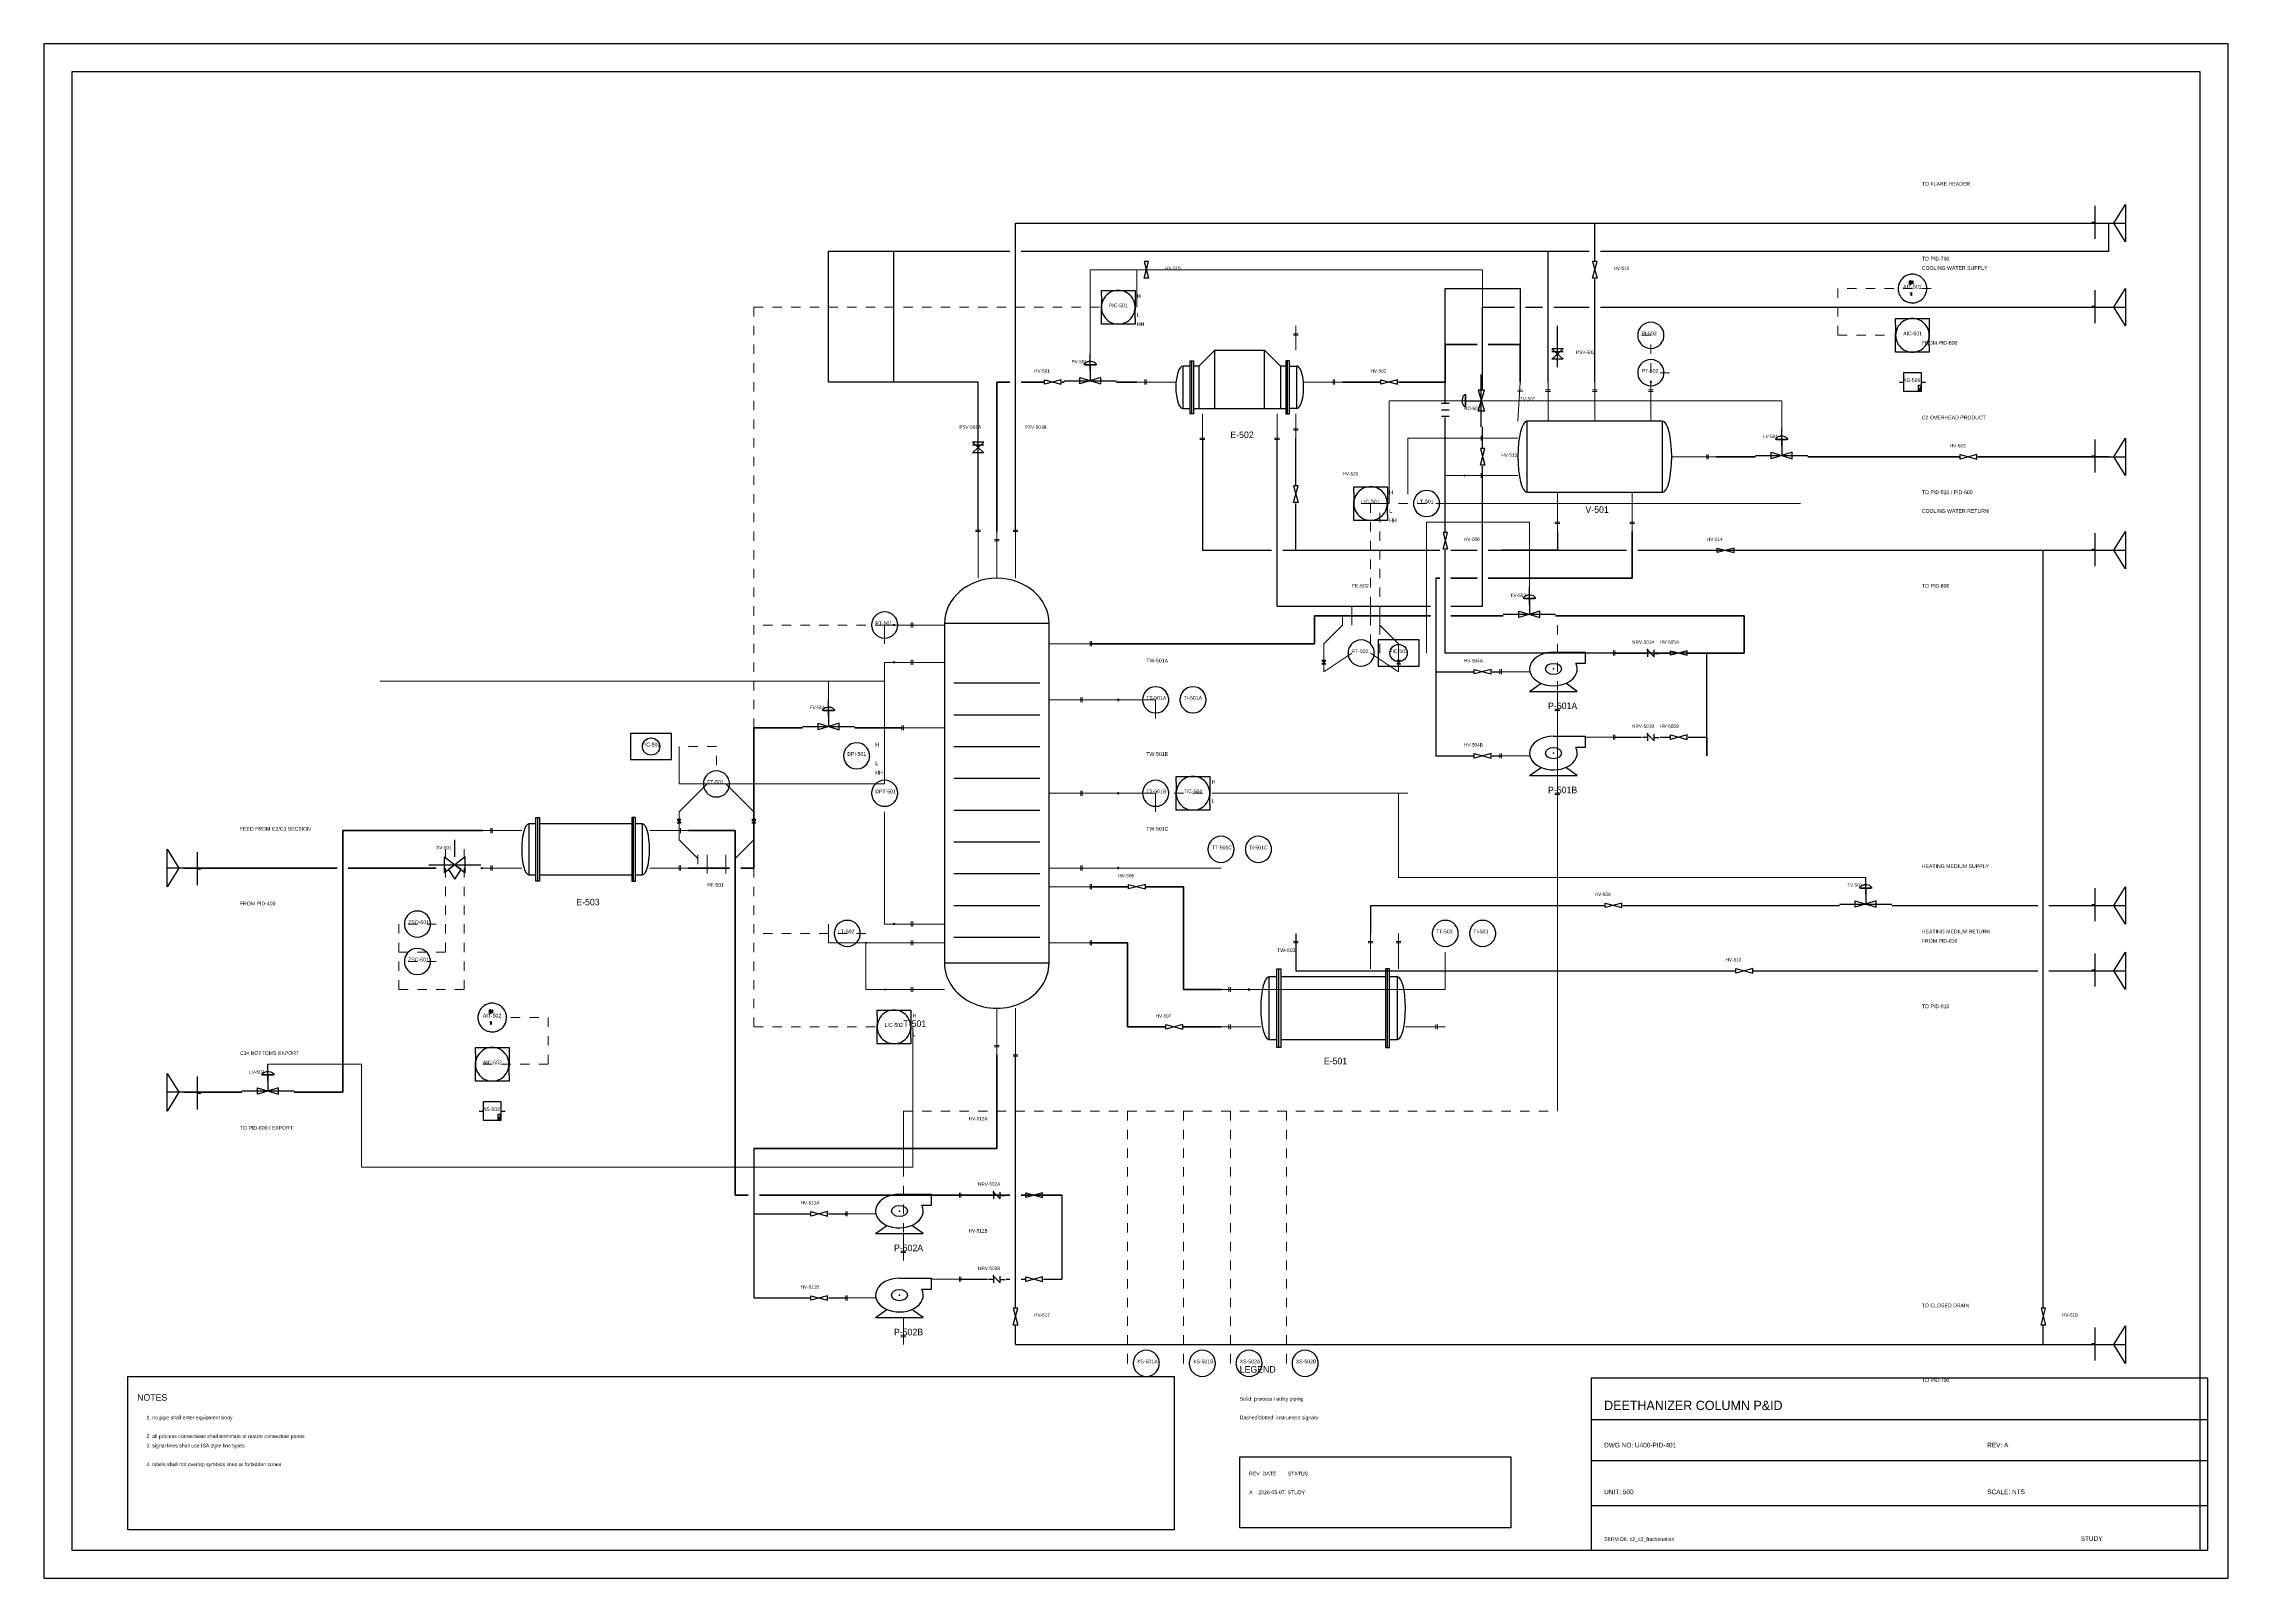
# Model space of a CAD drawing. Header units: metres. Extents: x 10 to 1179, y 10 to 831.
import ezdxf

# ---------------------------------------------------------------- set-up
doc = ezdxf.new("R2010")
doc.units = ezdxf.units.M
for name, color, linetype in [('BORDER', 7, 'Continuous'), ('DRAIN', 8, 'Continuous'), ('EQUIPMENT', 7, 'Continuous'), ('FLARE', 7, 'Continuous'), ('IMPULSE_LINE', 8, 'Continuous'), ('INSTRUMENT', 7, 'Continuous'), ('NOZZLES', 7, 'Continuous'), ('PROCESS', 7, 'Continuous'), ('SIGNAL_ELECTRIC', 8, 'Continuous'), ('SIGNAL_PNEUMATIC', 8, 'Continuous'), ('SYMBOLS', 7, 'Continuous'), ('TABLE', 8, 'Continuous'), ('TEXT', 7, 'Continuous'), ('UTILITY', 8, 'Continuous'), ('VALVES', 7, 'Continuous')]:
    doc.layers.add(name, color=color, linetype=linetype)

# ---------------------------------------------------------------- blocks, each defined once
blk = doc.blocks.new('YAML_PID_OFFPAGE_CONNECTOR')
at = {"layer": 'DEFAULT_1_2_778'}
for p, q in [((2.649, 0.672), (2.649, -0.731)), ((2.683, -0.03), (3.324, -0.03))]:
    blk.add_line(p, q, dxfattribs=at)
at = {"layer": 'DEFAULT_255_2_778'}
for p, q in [((-3.324, 0), (-3.324, 0.794)), ((-3.324, 0.794), (-0.996, 0)), ((2.497, 0), (-3.324, 0)), ((-0.996, 0), (-3.324, -0.794)), ((-3.324, -0.794), (-3.324, 0))]:
    blk.add_line(p, q, dxfattribs=at)
blk = doc.blocks.new('YAML_PID_DEETHANIZER_COLUMN')
at = {"layer": 'EQUIPMENT'}
blk.add_lwpolyline([(-0.5, -1.875), (0.5, -1.875), (0.5, 1.875), (-0.5, 1.875)], close=True, dxfattribs=at)
for centre, major_axis, start_param, end_param in [((0, 1.875), (-0.5, 0), 3.141593, 6.283185), ((0, -1.875), (0, -0.5), 4.712389, 7.853982)]:
    blk.add_ellipse(centre, major_axis=major_axis, ratio=1, start_param=start_param, end_param=end_param, dxfattribs=at)
blk = doc.blocks.new('YAML_PID_REBOILER')
for p, q in [((-1.6875, -0.625), (-1.6875, 0.625)), ((1.6875, -0.625), (1.6875, 0.625))]:
    blk.add_line(p, q)
at = {"linetype": 'CONTINUOUS'}
for points in [[(-1.75, 0.5), (-2, 0.5), (-2, -0.5)], [(1.625, 0.5), (-1.625, 0.5)], [(1.75, -0.5), (2, -0.5), (2, 0.5), (1.75, 0.5)], [(-2, -0.5), (-1.75, -0.5)], [(-1.625, -0.5), (1.625, -0.5)]]:
    blk.add_lwpolyline(points, dxfattribs=at)
for points in [[(-1.75, 0.625), (-1.625, 0.625), (-1.625, -0.625), (-1.75, -0.625)], [(1.75, 0.625), (1.625, 0.625), (1.625, -0.625), (1.75, -0.625)]]:
    blk.add_lwpolyline(points, close=True)
for centre, major_axis in [((-2, 0), (0, -0.5)), ((2, 0), (0, 0.5))]:
    blk.add_ellipse(centre, major_axis=major_axis, ratio=0.5, start_param=3.1415927, end_param=6.2831853)
blk = doc.blocks.new('YAML_PID_OVERHEAD_CONDENSER')
for p, q in [((-0.875, 0.75), (0.875, 0.75)), ((-1.6875, -0.75), (-1.6875, 0.5)), ((1.6875, -0.75), (1.6875, 0.5))]:
    blk.add_line(p, q)
for points in [[(-0.875, -0.625), (-0.875, 0.75), (-1.4375, 0.375), (-1.4375, -0.625)], [(0.875, -0.625), (0.875, 0.75), (1.4375, 0.375), (1.4375, -0.625)]]:
    blk.add_lwpolyline(points)
at = {"linetype": 'CONTINUOUS'}
for points in [[(-1.75, 0.375), (-2, 0.375), (-2, -0.625)], [(-1.4375, 0.375), (-1.625, 0.375)], [(1.625, 0.375), (1.4375, 0.375)], [(1.75, 0.375), (2, 0.375), (2, -0.625)], [(-2, -0.625), (-1.75, -0.625)], [(-1.625, -0.625), (1.625, -0.625)], [(2, -0.625), (1.75, -0.625)]]:
    blk.add_lwpolyline(points, dxfattribs=at)
for points in [[(-1.75, 0.5), (-1.625, 0.5), (-1.625, -0.75), (-1.75, -0.75)], [(1.75, 0.5), (1.625, 0.5), (1.625, -0.75), (1.75, -0.75)]]:
    blk.add_lwpolyline(points, close=True)
for centre, start_param, end_param in [((-2, -0.125), 3.1415927, 6.2831853), ((2, -0.125), 0, 3.1415927)]:
    blk.add_ellipse(centre, major_axis=(0, -0.5), ratio=0.5, start_param=start_param, end_param=end_param)
blk = doc.blocks.new('YAML_PID_REFLUX_DRUM')
at = {"layer": 'EQUIPMENT'}
blk.add_lwpolyline([(-1.875, -0.5), (1.875, -0.5), (1.875, 0.5), (-1.875, 0.5)], close=True, dxfattribs=at)
for centre, major_axis in [((-1.875, 0), (0, -0.5)), ((1.875, 0), (0, 0.5))]:
    blk.add_ellipse(centre, major_axis=major_axis, ratio=0.5, start_param=3.141593, end_param=6.283185, dxfattribs=at)
blk = doc.blocks.new('YAML_PID_CENTRIFUGAL_PUMP')
for points in [[(-0.062, 0.437), (0.437, 0.437), (0.437, 0.187), (0.291, 0.187)], [(-0.438, -0.438), (-0.258, -0.258)], [(0.312, -0.438), (0.133, -0.258)], [(-0.438, -0.438), (0.312, -0.438)]]:
    blk.add_lwpolyline(points)
blk.add_circle((-0.062, 0.062), 0.125)
blk.add_arc((-0.062, 0.062), 0.375, 90, 19.4712)
blk.add_point((-0.062, 0.062))
blk = doc.blocks.new('YAML_PID_FEED_BOTTOMS_EXCHANGER')
for p, q in [((-1.6875, -0.625), (-1.6875, 0.625)), ((1.6875, -0.625), (1.6875, 0.625))]:
    blk.add_line(p, q)
at = {"linetype": 'CONTINUOUS'}
for points in [[(-1.75, 0.5), (-2, 0.5), (-2, -0.5)], [(1.625, 0.5), (-1.625, 0.5)], [(1.75, -0.5), (2, -0.5), (2, 0.5), (1.75, 0.5)], [(-2, -0.5), (-1.75, -0.5)], [(-1.625, -0.5), (1.625, -0.5)]]:
    blk.add_lwpolyline(points, dxfattribs=at)
for points in [[(-1.75, 0.625), (-1.625, 0.625), (-1.625, -0.625), (-1.75, -0.625)], [(1.75, 0.625), (1.625, 0.625), (1.625, -0.625), (1.75, -0.625)]]:
    blk.add_lwpolyline(points, close=True)
for centre, major_axis in [((-2, 0), (0, -0.5)), ((2, 0), (0, 0.5))]:
    blk.add_ellipse(centre, major_axis=major_axis, ratio=0.5, start_param=3.1415927, end_param=6.2831853)
blk = doc.blocks.new('YAML_PID_SHUTDOWN_VALVE')
at = {"layer": 'DEFAULT_255_2_778'}
for p, q in [((-6.61, 0.53), (6.61, 0.53)), ((2.65, 1.85), (-2.65, -0.79)), ((-2.65, -0.79), (-2.65, 1.85)), ((-2.65, 1.85), (2.65, -0.79)), ((0, 0.53), (-1.59, -0.26)), ((1.59, -0.26), (0, 0.53)), ((2.65, -0.79), (2.65, 1.85)), ((-1.59, -0.26), (0, -1.85)), ((0, -1.85), (1.59, -0.26))]:
    blk.add_line(p, q, dxfattribs=at)
blk = doc.blocks.new('YAML_PID_CONTROL_VALVE')
at = {"layer": 'DEFAULT_255_2_778'}
for p, q in [((1.59, 3.3), (-1.59, 3.3)), ((-1.32, 3.3), (1.32, 3.3)), ((0, 3.3), (0, -3.31)), ((1.59, 3.3), (1.59, 3.3)), ((-6.61, -3.31), (6.61, -3.31)), ((2.65, -1.99), (-2.65, -4.64)), ((-2.65, -4.64), (-2.65, -1.99)), ((-2.65, -1.99), (2.65, -4.64)), ((2.65, -4.64), (2.65, -1.99))]:
    blk.add_line(p, q, dxfattribs=at)
for centre, radius, start, end in [((-0.12, 3.05), 1.49, 139.274, 170.2375), ((0.08, 2.88), 1.75, 107.8085, 139.4549), ((0.03, 3.03), 1.6, 100.7622, 107.7138), ((0.01, 3.18), 1.44, 91.8616, 100.8049), ((0, 3.29), 1.33, 90.0038, 91.7662), ((0, 3.22), 1.41, 80.7831, 89.8951), ((-0.02, 3.11), 1.52, 79.284, 80.8774), ((-0.07, 2.91), 1.72, 54.0163, 78.868), ((0.03, 3), 1.59, 16.9721, 54.9197), ((0.18, 3.07), 1.43, 9.4624, 16.199)]:
    blk.add_arc(centre, radius, start, end, dxfattribs=at)
blk = doc.blocks.new('YAML_PID_MANUAL_BLOCK_VALVE')
blk.add_lwpolyline([(-0.5, -0.3), (-0.5, 0.3), (0.5, -0.3), (0.5, 0.3), (-0.5, -0.3)])
blk = doc.blocks.new('YAML_PID_CHECK_VALVE')
at = {"layer": 'DEFAULT_255_2_778'}
for p, q in [((-2.91, 1.19), (-2.91, 1.19)), ((2.65, -1.46), (-2.65, 1.19)), ((-2.65, 1.19), (2.65, -1.46)), ((-2.65, 1.19), (-2.65, -1.46)), ((2.65, -1.46), (2.65, 1.19)), ((-2.65, -0.13), (-6.61, -0.13)), ((2.65, -0.13), (6.61, -0.13))]:
    blk.add_line(p, q, dxfattribs=at)
for start, end in [(89.87102, 180.12898), (179.87102, 270.12898), (359.87102, 90.12898), (269.87102, 0.12898)]:
    blk.add_arc((-2.65, 1.19), 0.264, start, end, dxfattribs=at)
blk = doc.blocks.new('YAML_PID_RESTRICTION_ORIFICE')
for p, q in [((-0.5, -0.6), (-0.5, 0.6)), ((0, -0.6), (0, 0.6)), ((0.5, -0.6), (0.5, 0.6))]:
    blk.add_line(p, q)
blk = doc.blocks.new('YAML_PID_RELIEF_VALVE')
at = {"layer": 'DEFAULT_255_2_778'}
for p, q in [((2.65, 1.32), (-2.65, -1.32)), ((-2.65, -1.32), (-2.65, 1.32)), ((-2.65, 1.32), (2.65, -1.32)), ((1.32, 1.32), (1.32, -1.32)), ((2.65, -1.32), (2.65, 1.32)), ((-6.61, 0), (6.61, 0))]:
    blk.add_line(p, q, dxfattribs=at)
blk = doc.blocks.new('YAML_PID_FIELD_INSTRUMENT')
for start, end in [(171.37307, 188.62693), (139.4584, 171.37307), (40.5416, 139.4584), (8.62693, 40.5416), (351.37307, 8.62693), (188.62693, 220.5416), (220.5416, 319.4584), (319.4584, 351.37307)]:
    blk.add_arc((0, 0), 0.5, start, end)
blk = doc.blocks.new('YAML_PID_DCS_CONTROLLER')
for p, q in [((-0.5, 0.325), (-0.5, 0.075)), ((0.5, 0.325), (0.5, 0.075)), ((-0.5, -0.325), (-0.5, -0.075)), ((0.5, -0.325), (0.5, -0.075))]:
    blk.add_line(p, q)
for points in [[(-0.5, 0.325), (-0.5, 0.5), (0.5, 0.5), (0.5, 0.325)], [(-0.5, -0.075), (-0.5, 0.075)], [(0.5, 0.075), (0.5, -0.075)], [(0.5, -0.325), (0.5, -0.5), (-0.5, -0.5), (-0.5, -0.325)]]:
    blk.add_lwpolyline(points)
for start, end in [(171.37307, 188.62693), (139.4584, 171.37307), (40.5416, 139.4584), (8.62693, 40.5416), (351.37307, 8.62693), (188.62693, 220.5416), (220.5416, 319.4584), (319.4584, 351.37307)]:
    blk.add_arc((0, 0), 0.5, start, end)
blk = doc.blocks.new('YAML_PID_ANALYZER')
at = {"layer": 'DEFAULT_255_1_542'}
for p, q in [((-1.3, 2.1), (-1.3, 3.5)), ((-1.3, 3.5), (-0.9, 3.5)), ((-0.9, 2.1), (-1.3, 2.1)), ((-0.9, 3.4), (-1.1, 3.4)), ((-1.1, 3.4), (-1.1, 2.2)), ((-1.1, 2.2), (-0.9, 2.2)), ((-0.4, 2.8), (-0.4, 2.8)), ((-0.3, 2.8), (-0.3, 2.7)), ((0, 2.1), (0, 3.5)), ((0, 3.5), (0.2, 3.5)), ((0.2, 2.1), (0, 2.1)), ((0.2, 3.5), (0.2, 2.1)), ((-0.9, -2), (-0.4, -1.8)), ((-0.6, -2), (-0.9, -2.1)), ((-0.9, -2.1), (-0.9, -2)), ((-0.6, -3.2), (-0.6, -2)), ((-0.4, -3.2), (-0.6, -3.2)), ((-0.4, -1.8), (-0.4, -3.2)), ((-0.4, -1.8), (-0.4, -1.8))]:
    blk.add_line(p, q, dxfattribs=at)
for centre, radius, start, end in [((-0.9, 2.8), 0.733, 75.4101, 90.3803), ((-0.9, 2.8), 0.571, 79.2151, 89.7446), ((-0.9, 2.8), 0.576, 269.4971, 284.0204), ((-0.9, 2.9), 0.849, 270.4445, 278.451), ((-0.9, 3), 0.385, 40.384, 80.1432), ((-0.9, 2.6), 0.399, 283.77, 318.1556), ((-0.9, 2.7), 0.658, 278.1073, 299.0339), ((-0.9, 2.9), 0.61, 60.1456, 75.189), ((-0.8, 2.9), 0.57, 26.5254, 60.1451), ((-0.9, 3), 0.426, 26.5778, 40.1533), ((-0.9, 2.7), 0.452, 318.7416, 343.6873), ((-0.8, 2.6), 0.561, 299.2531, 333.4571), ((-1, 2.9), 0.554, 9.6572, 26.1932), ((-1.3, 2.8), 0.854, 359.6455, 9.8607), ((-1.1, 2.7), 0.688, 343.3325, 355.8548), ((-1.4, 2.8), 0.951, 355.4989, 0.0788), ((-1, 2.9), 0.729, 7.403, 26.8321), ((-1.2, 2.8), 0.93, 0.1606, 7.7176), ((-1.2, 2.7), 0.91, 348.729, 0.3013), ((-1, 2.7), 0.699, 333.0707, 348.7181)]:
    blk.add_arc(centre, radius, start, end, dxfattribs=at)
at = {"layer": 'DEFAULT_255_2_778'}
blk.add_line((-6.6, 0), (-6.6, 0), dxfattribs=at)
for centre, radius, start, end in [((0.1, 0), 6.69, 168.5415, 180.0352), ((0, 0), 6.57, 153.0463, 168.5245), ((0, 0), 6.61, 109.7078, 153.0328), ((0, 0), 6.6, 96.3164, 109.6517), ((0, -0.1), 6.74, 89.9875, 96.3278), ((0, -0.1), 6.69, 78.5415, 90.0352), ((0, 0), 6.57, 63.0463, 78.5245), ((0, 0), 6.61, 19.7078, 63.0328), ((0, 0), 6.6, 6.3164, 19.6517), ((-0.1, 0), 6.74, 359.9875, 6.3278), ((0.1, 0), 6.74, 179.9875, 186.3278), ((0, 0), 6.6, 186.3164, 199.6517), ((0, 0), 6.61, 199.7078, 243.0328), ((0, 0), 6.57, 243.0463, 258.5245), ((0, 0.1), 6.69, 258.5415, 270.0352), ((0, 0.1), 6.74, 269.9875, 276.3278), ((0, 0), 6.6, 276.3164, 289.6517), ((0, 0), 6.61, 289.7078, 333.0328), ((0, 0), 6.57, 333.0463, 348.5245), ((-0.1, 0), 6.69, 348.5415, 0.0352)]:
    blk.add_arc(centre, radius, start, end, dxfattribs=at)
blk = doc.blocks.new('YAML_PID_SAMPLE_POINT')
at = {"layer": 'DEFAULT_255_2_778'}
for p, q in [((-7.97, 0), (-5.32, 0)), ((-5.26, 2.65), (5.33, 2.65)), ((-5.26, -2.65), (-5.26, 2.65)), ((5.32, 0), (7.97, 0)), ((5.33, 2.65), (5.33, -2.65)), ((5.33, -2.65), (-5.26, -2.65)), ((3.61, -0.93), (5.33, -0.93)), ((3.61, -2.65), (3.61, -0.93)), ((5.33, -2.65), (3.61, -2.65)), ((4.53, -2.38), (4.53, -1.77)), ((4.53, -1.77), (4.89, -1.77)), ((4.89, -2.38), (4.53, -2.38)), ((4.89, -1.77), (4.89, -1.32)), ((4.89, -1.32), (5.19, -1.32)), ((5.19, -2.38), (4.89, -2.38)), ((5.19, -1.32), (5.19, -2.38)), ((5.33, -0.93), (5.33, -2.65))]:
    blk.add_line(p, q, dxfattribs=at)

msp = doc.modelspace()

# ---------------------------------------------------------------- linework, layer by layer
at = {"layer": 'BORDER'}
for p, q in [((838, 95), (1168, 95)), ((838, 73), (1168, 73)), ((838, 49), (1168, 49))]:
    msp.add_line(p, q, dxfattribs=at)
for points in [[(10, 10), (1179, 10), (1179, 831), (10, 831), (10, 10)], [(25, 25), (1164, 25), (1164, 816), (25, 816), (25, 25)], [(838, 25), (1168, 25), (1168, 117), (838, 117), (838, 25)]]:
    msp.add_lwpolyline(points, dxfattribs=at)
at = {"layer": 'DRAIN', "lineweight": 25}
for points in [[(680, 595), (680, 620)], [(680, 560), (680, 585)], [(820, 570), (820, 560)], [(680, 560), (757, 560)], [(763, 560), (777, 560)], [(783, 560), (857, 560)], [(820, 560), (790, 560)], [(790, 560), (857, 560)], [(863, 560), (1080, 560)], [(863, 560), (1115, 560)], [(1080, 155), (1080, 560)], [(530, 155), (530, 290)], [(530, 135), (530, 145)], [(1080, 135), (1080, 145)], [(530, 135), (720, 135)], [(720, 135), (1115, 135)], [(1080, 135), (1115, 135)]]:
    msp.add_lwpolyline(points, dxfattribs=at)
at = {"layer": 'EQUIPMENT'}
for p, q in [((497, 489), (543, 489)), ((497, 472), (543, 472)), ((497, 455), (543, 455)), ((497, 438), (543, 438)), ((497, 421), (543, 421)), ((497, 404), (543, 404)), ((497, 387), (543, 387)), ((497, 370), (543, 370)), ((497, 353), (543, 353))]:
    msp.add_line(p, q, dxfattribs=at)
at = {"layer": 'FLARE', "lineweight": 25}
for points in [[(530, 570), (530, 735)], [(530, 735), (600, 735)], [(600, 735), (1115, 735)], [(840, 715), (840, 735)], [(840, 735), (1115, 735)], [(1115, 720), (1115, 735)], [(1115, 720), (1115, 735)], [(1115, 720), (1115, 735)], [(430, 650), (430, 720)], [(430, 720), (527, 720)], [(465, 650), (465, 720)], [(465, 720), (527, 720)], [(533, 720), (837, 720)], [(533, 720), (837, 720)], [(815, 650), (815, 720)], [(815, 720), (820, 720)], [(820, 720), (837, 720)], [(843, 720), (1115, 720)], [(843, 720), (1115, 720)], [(843, 720), (1115, 720)], [(840, 650), (840, 705)], [(510, 650), (430, 650)], [(510, 650), (465, 650)], [(510, 622), (510, 650)], [(510, 622), (510, 650)], [(510, 570), (510, 608)], [(510, 570), (510, 608)]]:
    msp.add_lwpolyline(points, dxfattribs=at)
at = {"layer": 'IMPULSE_LINE', "lineweight": 18}
for p, q in [((870, 650), (870, 645)), ((775, 620), (740, 620)), ((740, 620), (740, 590)), ((775, 600), (760, 600)), ((760, 600), (760, 580)), ((470, 520), (460, 520)), ((460, 520), (460, 510)), ((705, 520), (695, 510)), ((705, 525), (705, 520)), ((725, 525), (725, 520)), ((725, 520), (735, 510)), ((695, 510), (695, 495)), ((695, 495), (710, 505)), ((735, 495), (720, 505)), ((735, 510), (735, 495)), ((470, 500), (460, 500)), ((460, 500), (460, 440)), ((570, 480), (585, 480)), ((585, 480), (605, 480)), ((605, 480), (605, 470)), ((350, 420), (365, 435)), ((390, 420), (375, 435)), ((570, 430), (585, 430)), ((585, 430), (605, 430)), ((605, 430), (605, 420)), ((350, 405), (350, 420)), ((390, 405), (390, 420)), ((460, 360), (460, 420)), ((360, 395), (350, 405)), ((380, 395), (390, 405)), ((360, 392), (360, 397)), ((380, 392), (380, 397)), ((570, 390), (585, 390)), ((585, 390), (640, 390)), ((640, 390), (640, 390)), ((430, 350), (430, 360)), ((470, 360), (460, 360)), ((470, 350), (430, 350)), ((450, 325), (450, 350)), ((760, 325), (760, 345)), ((470, 325), (450, 325)), ((640, 325), (655, 325)), ((655, 325), (760, 325))]:
    msp.add_line(p, q, dxfattribs=at)
at = {"layer": 'INSTRUMENT'}
for p, q in [((820, 668), (820, 680)), ((570, 656), (570, 665)), ((780, 646), (780, 655)), ((510, 618), (510, 630)), ((510, 618), (510, 630)), ((940, 616), (940, 625)), ((805, 531), (805, 540)), ((430, 471), (430, 480)), ((230, 396), (230, 405)), ((985, 376), (985, 385)), ((130, 276), (130, 285))]:
    msp.add_line(p, q, dxfattribs=at)
at = {"layer": 'INSTRUMENT', "lineweight": 18}
for p, q in [((710, 520), (710, 530)), ((720, 520), (720, 530)), ((365, 387), (365, 397)), ((375, 387), (375, 397))]:
    msp.add_line(p, q, dxfattribs=at)
at = {"layer": 'INSTRUMENT'}
for points in [[(724, 498), (746, 498), (746, 512), (724, 512), (724, 498)], [(324, 448), (346, 448), (346, 462), (324, 462), (324, 448)]]:
    msp.add_lwpolyline(points, dxfattribs=at)
for centre in [(735, 505), (335, 455)]:
    msp.add_circle(centre, 4.62, dxfattribs=at)
at = {"layer": 'NOZZLES', "lineweight": 13}
for p, q in [((680, 667), (680, 680)), ((681.3, 675.75), (678.7, 675.75)), ((681.3, 675), (678.7, 675)), ((615.8, 650), (595, 650)), ((599.25, 651.3), (599.25, 648.7)), ((600, 651.3), (600, 648.7)), ((684.2, 650), (705, 650)), ((700, 648.7), (700, 651.3)), ((700.75, 648.7), (700.75, 651.3)), ((801.3, 644.93), (798.7, 645.07)), ((801.34, 645.68), (798.74, 645.82)), ((798.84, 629), (800, 650)), ((816.3, 645.75), (813.7, 645.75)), ((816.3, 645), (813.7, 645)), ((815, 629), (815, 650)), ((841.3, 645.75), (838.7, 645.75)), ((841.3, 645), (838.7, 645)), ((840, 629), (840, 650)), ((871.3, 645.75), (868.7, 645.75)), ((871.3, 645), (868.7, 645)), ((870, 629), (870, 650)), ((630, 633), (630, 620)), ((670, 633), (670, 620)), ((680, 633), (680, 620)), ((628.7, 620), (631.3, 620)), ((668.7, 620), (671.3, 620)), ((678.7, 625), (681.3, 625)), ((678.7, 624.25), (681.3, 624.25)), ((798.84, 620), (775, 620)), ((779.25, 621.3), (779.25, 618.7)), ((780, 621.3), (780, 618.7)), ((628.7, 619.25), (631.3, 619.25)), ((668.7, 619.25), (671.3, 619.25)), ((881.16, 610), (905, 610)), ((900, 608.7), (900, 611.3)), ((900.75, 608.7), (900.75, 611.3)), ((798.84, 600), (775, 600)), ((779.25, 601.3), (779.25, 598.7)), ((780, 601.3), (780, 598.7)), ((820, 591), (820, 570)), ((860, 591), (860, 570)), ((818.7, 575), (821.3, 575)), ((818.7, 574.25), (821.3, 574.25)), ((858.7, 575), (861.3, 575)), ((858.7, 574.25), (861.3, 574.25)), ((511.3, 570.75), (508.7, 570.75)), ((511.3, 570), (508.7, 570)), ((510, 545), (510, 570)), ((521.3, 565.75), (518.7, 565.75)), ((521.3, 565), (518.7, 565)), ((520, 545), (520, 570)), ((531.3, 570.75), (528.7, 570.75)), ((531.3, 570), (528.7, 570)), ((530, 545), (530, 570)), ((492, 520), (470, 520)), ((474.25, 521.3), (474.25, 518.7)), ((475, 521.3), (475, 518.7)), ((548, 510), (570, 510)), ((570, 508.7), (570, 511.3)), ((570.75, 508.7), (570.75, 511.3)), ((834.88, 505), (850, 505)), ((850, 503.7), (850, 506.3)), ((850.75, 503.7), (850.75, 506.3)), ((492, 500), (470, 500)), ((474.25, 501.3), (474.25, 498.7)), ((475, 501.3), (475, 498.7)), ((789.25, 496.3), (789.25, 493.7)), ((790, 496.3), (790, 493.7)), ((805.12, 495), (790, 495)), ((548, 480), (570, 480)), ((565, 478.7), (565, 481.3)), ((565.75, 478.7), (565.75, 481.3)), ((820, 484.5), (820, 470)), ((818.7, 475), (821.3, 475)), ((818.7, 474.25), (821.3, 474.25)), ((469.25, 466.3), (469.25, 463.7)), ((470, 466.3), (470, 463.7)), ((492, 465), (470, 465)), ((834.88, 460), (850, 460)), ((850, 458.7), (850, 461.3)), ((850.75, 458.7), (850.75, 461.3)), ((789.25, 451.3), (789.25, 448.7)), ((790, 451.3), (790, 448.7)), ((805.12, 450), (790, 450)), ((820, 439.5), (820, 425)), ((548, 430), (570, 430)), ((565, 428.7), (565, 431.3)), ((565.75, 428.7), (565.75, 431.3)), ((818.7, 430), (821.3, 430)), ((818.7, 429.25), (821.3, 429.25)), ((265.8, 410), (245, 410)), ((249.25, 411.3), (249.25, 408.7)), ((250, 411.3), (250, 408.7)), ((334.2, 410), (355, 410)), ((350, 408.7), (350, 411.3)), ((350.75, 408.7), (350.75, 411.3)), ((265.8, 390), (245, 390)), ((249.25, 391.3), (249.25, 388.7)), ((250, 391.3), (250, 388.7)), ((334.2, 390), (355, 390)), ((350, 388.7), (350, 391.3)), ((350.75, 388.7), (350.75, 391.3)), ((548, 390), (570, 390)), ((565, 388.7), (565, 391.3)), ((565.75, 388.7), (565.75, 391.3)), ((548, 380), (570, 380)), ((570, 378.7), (570, 381.3)), ((570.75, 378.7), (570.75, 381.3)), ((492, 360), (470, 360)), ((474.25, 361.3), (474.25, 358.7)), ((474.25, 351.3), (474.25, 348.7)), ((475, 361.3), (475, 358.7)), ((475, 351.3), (475, 348.7)), ((570, 348.7), (570, 351.3)), ((570.75, 348.7), (570.75, 351.3)), ((681.3, 350.75), (678.7, 350.75)), ((680, 336), (680, 355)), ((721.3, 350.75), (718.7, 350.75)), ((720, 336), (720, 355)), ((736.3, 350.75), (733.7, 350.75)), ((735, 336), (735, 355)), ((492, 350), (470, 350)), ((548, 350), (570, 350)), ((681.3, 350), (678.7, 350)), ((721.3, 350), (718.7, 350)), ((736.3, 350), (733.7, 350)), ((492, 325), (470, 325)), ((474.25, 326.3), (474.25, 323.7)), ((475, 326.3), (475, 323.7)), ((661.3, 325), (640, 325)), ((644.25, 326.3), (644.25, 323.7)), ((645, 326.3), (645, 323.7)), ((520, 315), (520, 290)), ((530, 315), (530, 290)), ((661.3, 305), (640, 305)), ((644.25, 306.3), (644.25, 303.7)), ((645, 306.3), (645, 303.7)), ((738.7, 305), (760, 305)), ((755, 303.7), (755, 306.3)), ((755.75, 303.7), (755.75, 306.3)), ((518.7, 295), (521.3, 295)), ((518.7, 294.25), (521.3, 294.25)), ((528.7, 290), (531.3, 290)), ((528.7, 289.25), (531.3, 289.25)), ((484.88, 215), (500, 215)), ((500, 213.7), (500, 216.3)), ((500.75, 213.7), (500.75, 216.3)), ((439.25, 206.3), (439.25, 203.7)), ((440, 206.3), (440, 203.7)), ((455.12, 205), (440, 205)), ((470, 194.5), (470, 180)), ((468.7, 185), (471.3, 185)), ((468.7, 184.25), (471.3, 184.25)), ((484.88, 170), (500, 170)), ((500, 168.7), (500, 171.3)), ((500.75, 168.7), (500.75, 171.3)), ((439.25, 161.3), (439.25, 158.7)), ((440, 161.3), (440, 158.7)), ((455.12, 160), (440, 160)), ((470, 149.5), (470, 135)), ((468.7, 140), (471.3, 140)), ((468.7, 139.25), (471.3, 139.25))]:
    msp.add_line(p, q, dxfattribs=at)
at = {"layer": 'PROCESS', "lineweight": 25}
for points in [[(760, 639), (760, 700)], [(760, 700), (795, 700)], [(795, 700), (800, 700)], [(800, 700), (800, 650)], [(760, 570), (760, 631)], [(760, 505), (760, 560)], [(755, 545), (755, 495)], [(755, 545), (755, 450)], [(900, 505), (760, 505)], [(850, 505), (865, 505)], [(875, 505), (880, 505)], [(890, 505), (900, 505)], [(900, 450), (900, 505)], [(755, 495), (775, 495)], [(785, 495), (790, 495)], [(850, 460), (865, 460)], [(875, 460), (880, 460)], [(890, 460), (900, 460)], [(900, 460), (900, 450)], [(755, 450), (775, 450)], [(785, 450), (790, 450)], [(390, 240), (390, 205)], [(390, 240), (390, 160)], [(500, 215), (515, 215)], [(525, 215), (527, 215)], [(533, 215), (535, 215)], [(545, 215), (555, 215)], [(555, 170), (555, 215)], [(390, 205), (420, 205)], [(430, 205), (440, 205)], [(500, 170), (515, 170)], [(525, 170), (527, 170)], [(533, 170), (535, 170)], [(545, 170), (555, 170)], [(390, 160), (420, 160)], [(430, 160), (440, 160)]]:
    msp.add_lwpolyline(points, dxfattribs=at)
at = {"layer": 'PROCESS', "lineweight": 35}
for points in [[(760, 650), (760, 670)], [(760, 670), (777, 670)], [(783, 670), (800, 670)], [(800, 670), (800, 650)], [(520, 570), (520, 650)], [(520, 650), (527, 650)], [(533, 650), (545, 650)], [(555, 650), (556, 650)], [(584, 650), (595, 650)], [(705, 650), (725, 650)], [(735, 650), (760, 650)], [(905, 610), (926, 610)], [(954, 610), (1000, 610)], [(1000, 610), (1035, 610)], [(1045, 610), (1115, 610)], [(860, 570), (860, 545)], [(755, 545), (757, 545)], [(763, 545), (777, 545)], [(783, 545), (860, 545)], [(690, 525), (752, 525)], [(690, 525), (690, 510)], [(763, 525), (791, 525)], [(819, 525), (920, 525)], [(920, 505), (920, 525)], [(690, 510), (570, 510)], [(900, 505), (920, 505)], [(390, 390), (390, 465)], [(390, 465), (416, 465)], [(444, 465), (470, 465)], [(245, 410), (170, 410)], [(170, 410), (170, 270)], [(380, 410), (355, 410)], [(380, 215), (380, 410)], [(85, 390), (167, 390)], [(173, 390), (220, 390)], [(244, 390), (245, 390)], [(355, 390), (377, 390)], [(383, 390), (390, 390)], [(570, 380), (590, 380)], [(600, 380), (620, 380)], [(620, 325), (620, 380)], [(570, 350), (590, 350)], [(590, 350), (590, 305)], [(640, 325), (620, 325)], [(590, 305), (610, 305)], [(620, 305), (640, 305)], [(520, 290), (520, 240)], [(85, 270), (116, 270)], [(144, 270), (170, 270)], [(520, 240), (390, 240)], [(380, 215), (387, 215)], [(393, 215), (527, 215)], [(533, 215), (555, 215)]]:
    msp.add_lwpolyline(points, dxfattribs=at)
at = {"layer": 'SIGNAL_ELECTRIC', "lineweight": 18}
for p, q in [((390, 690), (395, 690)), ((390, 685), (390, 690)), ((400, 690), (405, 690)), ((410, 690), (415, 690)), ((420, 690), (425, 690)), ((430, 690), (435, 690)), ((440, 690), (445, 690)), ((450, 690), (455, 690)), ((460, 690), (465, 690)), ((470, 690), (475, 690)), ((480, 690), (485, 690)), ((490, 690), (495, 690)), ((500, 690), (505, 690)), ((510, 690), (515, 690)), ((520, 690), (525, 690)), ((530, 690), (535, 690)), ((540, 690), (545, 690)), ((550, 690), (555, 690)), ((560, 690), (565, 690)), ((570, 690), (575, 690)), ((970, 695), (970, 700)), ((970, 685), (970, 690)), ((980, 700), (975, 700)), ((990, 700), (985, 700)), ((1000, 700), (995, 700)), ((1010, 700), (1005, 700)), ((1020, 700), (1015, 700)), ((390, 675), (390, 680)), ((970, 675), (970, 680)), ((390, 665), (390, 670)), ((870, 675), (865, 675)), ((870, 665), (870, 670)), ((970, 675), (975, 675)), ((980, 675), (985, 675)), ((990, 675), (995, 675)), ((390, 655), (390, 660)), ((870, 655), (870, 660)), ((880, 655), (875, 655)), ((390, 645), (390, 650)), ((390, 635), (390, 640)), ((390, 625), (390, 630)), ((390, 615), (390, 620)), ((390, 605), (390, 610)), ((390, 595), (390, 600)), ((390, 585), (390, 590)), ((720, 585), (715, 585)), ((720, 585), (720, 580)), ((720, 585), (725, 585)), ((730, 585), (725, 585)), ((740, 585), (735, 585)), ((750, 585), (745, 585)), ((760, 585), (755, 585)), ((760, 585), (765, 585)), ((770, 585), (765, 585)), ((770, 585), (775, 585)), ((780, 585), (775, 585)), ((780, 585), (785, 585)), ((790, 585), (785, 585)), ((790, 585), (795, 585)), ((800, 585), (795, 585)), ((800, 585), (805, 585)), ((810, 585), (805, 585)), ((810, 585), (815, 585)), ((820, 585), (815, 585)), ((820, 585), (825, 585)), ((830, 585), (825, 585)), ((830, 585), (835, 585)), ((840, 585), (835, 585)), ((840, 585), (845, 585)), ((850, 585), (845, 585)), ((850, 585), (855, 585)), ((860, 585), (855, 585)), ((860, 585), (865, 585)), ((870, 585), (865, 585)), ((870, 585), (875, 585)), ((880, 585), (875, 585)), ((880, 585), (885, 585)), ((890, 585), (885, 585)), ((890, 585), (895, 585)), ((900, 585), (895, 585)), ((900, 585), (905, 585)), ((910, 585), (905, 585)), ((910, 585), (915, 585)), ((920, 585), (915, 585)), ((920, 585), (925, 585)), ((930, 585), (925, 585)), ((930, 585), (935, 585)), ((940, 585), (935, 585)), ((940, 585), (945, 585)), ((950, 585), (945, 585)), ((390, 575), (390, 580)), ((720, 575), (720, 570)), ((725, 575), (725, 580)), ((390, 565), (390, 570)), ((720, 565), (720, 560)), ((725, 565), (725, 570)), ((390, 555), (390, 560)), ((390, 545), (390, 550)), ((720, 555), (720, 550)), ((725, 555), (725, 560)), ((725, 545), (725, 550)), ((390, 535), (390, 540)), ((720, 545), (720, 540)), ((725, 535), (725, 540)), ((390, 525), (390, 530)), ((720, 535), (720, 530)), ((725, 525), (725, 530)), ((390, 515), (390, 520)), ((400, 520), (395, 520)), ((410, 520), (405, 520)), ((420, 520), (415, 520)), ((430, 520), (425, 520)), ((440, 520), (435, 520)), ((450, 520), (445, 520)), ((460, 520), (455, 520)), ((470, 520), (465, 520)), ((720, 525), (720, 520)), ((720, 515), (720, 510)), ((725, 515), (725, 520)), ((820, 520), (820, 515)), ((390, 505), (390, 510)), ((725, 505), (725, 510)), ((820, 510), (820, 505)), ((390, 495), (390, 500)), ((820, 500), (820, 495)), ((390, 485), (390, 490)), ((390, 475), (390, 480)), ((820, 490), (820, 485)), ((820, 480), (820, 475)), ((390, 465), (390, 470)), ((820, 475), (820, 470)), ((820, 470), (820, 465)), ((390, 455), (390, 460)), ((820, 465), (820, 460)), ((820, 460), (820, 455)), ((360, 455), (355, 455)), ((370, 455), (365, 455)), ((370, 445), (370, 450)), ((390, 445), (390, 450)), ((820, 455), (820, 450)), ((820, 450), (820, 445)), ((820, 445), (820, 440)), ((390, 435), (390, 440)), ((820, 440), (820, 435)), ((820, 435), (820, 430)), ((390, 425), (390, 430)), ((615, 430), (620, 430)), ((625, 430), (630, 430)), ((635, 430), (640, 430)), ((645, 430), (650, 430)), ((655, 430), (660, 430)), ((665, 430), (670, 430)), ((675, 430), (680, 430)), ((685, 430), (690, 430)), ((695, 430), (700, 430)), ((705, 430), (710, 430)), ((715, 430), (720, 430)), ((725, 430), (730, 430)), ((735, 430), (740, 430)), ((820, 430), (820, 425)), ((820, 425), (820, 420)), ((390, 415), (390, 420)), ((390, 405), (390, 410)), ((820, 420), (820, 415)), ((820, 415), (820, 410)), ((820, 410), (820, 405)), ((225, 395), (225, 400)), ((235, 395), (235, 400)), ((390, 395), (390, 400)), ((820, 405), (820, 400)), ((820, 400), (820, 395)), ((225, 385), (225, 390)), ((235, 385), (235, 390)), ((390, 385), (390, 390)), ((820, 395), (820, 390)), ((820, 390), (820, 385)), ((225, 375), (225, 380)), ((235, 375), (235, 380)), ((390, 375), (390, 380)), ((820, 385), (820, 380)), ((820, 380), (820, 375)), ((820, 375), (820, 370)), ((225, 365), (225, 370)), ((235, 365), (235, 370)), ((390, 365), (390, 370)), ((820, 370), (820, 365)), ((820, 365), (820, 360)), ((200, 360), (200, 355)), ((210, 360), (205, 360)), ((220, 360), (215, 360)), ((225, 355), (225, 360)), ((235, 355), (235, 360)), ((390, 355), (390, 360)), ((400, 355), (395, 355)), ((410, 355), (405, 355)), ((420, 355), (415, 355)), ((430, 355), (425, 355)), ((440, 355), (435, 355)), ((450, 355), (445, 355)), ((820, 360), (820, 355)), ((820, 355), (820, 350)), ((200, 350), (200, 345)), ((200, 345), (205, 345)), ((200, 340), (200, 335)), ((210, 340), (205, 340)), ((210, 345), (215, 345)), ((220, 340), (215, 340)), ((220, 345), (225, 345)), ((225, 345), (225, 350)), ((235, 345), (235, 350)), ((235, 335), (235, 340)), ((390, 345), (390, 350)), ((390, 335), (390, 340)), ((820, 350), (820, 345)), ((820, 345), (820, 340)), ((820, 340), (820, 335)), ((200, 330), (200, 325)), ((235, 325), (235, 330)), ((390, 325), (390, 330)), ((820, 335), (820, 330)), ((820, 330), (820, 325)), ((200, 325), (205, 325)), ((210, 325), (215, 325)), ((220, 325), (225, 325)), ((230, 325), (235, 325)), ((390, 315), (390, 320)), ((820, 325), (820, 320)), ((820, 320), (820, 315)), ((260, 310), (265, 310)), ((270, 310), (275, 310)), ((280, 310), (280, 305)), ((390, 305), (390, 310)), ((390, 305), (395, 305)), ((400, 305), (405, 305)), ((410, 305), (415, 305)), ((420, 305), (425, 305)), ((430, 305), (435, 305)), ((440, 305), (445, 305)), ((450, 305), (455, 305)), ((820, 315), (820, 310)), ((820, 310), (820, 305)), ((820, 305), (820, 300)), ((280, 300), (280, 295)), ((820, 300), (820, 295)), ((820, 295), (820, 290)), ((250, 285), (245, 285)), ((260, 285), (255, 285)), ((270, 285), (265, 285)), ((280, 285), (275, 285)), ((280, 290), (280, 285)), ((820, 290), (820, 285)), ((820, 285), (820, 280)), ((820, 280), (820, 275)), ((820, 275), (820, 270)), ((820, 270), (820, 265)), ((470, 255), (470, 260)), ((470, 260), (475, 260)), ((480, 260), (485, 260)), ((490, 260), (495, 260)), ((500, 260), (505, 260)), ((510, 260), (515, 260)), ((520, 260), (525, 260)), ((530, 260), (535, 260)), ((540, 260), (545, 260)), ((550, 260), (555, 260)), ((560, 260), (565, 260)), ((570, 260), (575, 260)), ((580, 260), (585, 260)), ((590, 260), (590, 255)), ((590, 260), (595, 260)), ((600, 260), (605, 260)), ((610, 260), (615, 260)), ((620, 260), (620, 255)), ((620, 260), (625, 260)), ((630, 260), (635, 260)), ((640, 260), (645, 260)), ((645, 260), (645, 255)), ((650, 260), (655, 260)), ((660, 260), (665, 260)), ((670, 260), (675, 260)), ((675, 260), (675, 255)), ((680, 260), (685, 260)), ((690, 260), (695, 260)), ((700, 260), (705, 260)), ((710, 260), (715, 260)), ((720, 260), (725, 260)), ((730, 260), (735, 260)), ((740, 260), (745, 260)), ((750, 260), (755, 260)), ((760, 260), (765, 260)), ((770, 260), (775, 260)), ((780, 260), (785, 260)), ((790, 260), (795, 260)), ((800, 260), (805, 260)), ((810, 260), (815, 260)), ((820, 265), (820, 260)), ((470, 250), (470, 255)), ((470, 245), (470, 250)), ((590, 250), (590, 245)), ((620, 250), (620, 245)), ((645, 250), (645, 245)), ((675, 250), (675, 245)), ((470, 240), (470, 245)), ((470, 235), (470, 240)), ((470, 230), (470, 235)), ((590, 240), (590, 235)), ((620, 240), (620, 235)), ((645, 240), (645, 235)), ((675, 240), (675, 235)), ((470, 225), (470, 230)), ((590, 230), (590, 225)), ((620, 230), (620, 225)), ((645, 230), (645, 225)), ((675, 230), (675, 225)), ((470, 215), (470, 220)), ((590, 220), (590, 215)), ((620, 220), (620, 215)), ((645, 220), (645, 215)), ((675, 220), (675, 215)), ((470, 205), (470, 210)), ((470, 195), (470, 200)), ((590, 210), (590, 205)), ((590, 200), (590, 195)), ((620, 210), (620, 205)), ((620, 200), (620, 195)), ((645, 210), (645, 205)), ((645, 200), (645, 195)), ((675, 210), (675, 205)), ((675, 200), (675, 195)), ((470, 185), (470, 190)), ((590, 190), (590, 185)), ((620, 190), (620, 185)), ((645, 190), (645, 185)), ((675, 190), (675, 185)), ((590, 180), (590, 175)), ((620, 180), (620, 175)), ((645, 180), (645, 175)), ((675, 180), (675, 175)), ((590, 170), (590, 165)), ((620, 170), (620, 165)), ((645, 170), (645, 165)), ((675, 170), (675, 165)), ((590, 160), (590, 155)), ((620, 160), (620, 155)), ((645, 160), (645, 155)), ((675, 160), (675, 155)), ((590, 150), (590, 145)), ((620, 150), (620, 145)), ((645, 150), (645, 145)), ((675, 150), (675, 145)), ((590, 140), (590, 135)), ((590, 130), (590, 125)), ((620, 140), (620, 135)), ((620, 130), (620, 125)), ((645, 140), (645, 135)), ((645, 130), (645, 125)), ((675, 140), (675, 135)), ((675, 130), (675, 125))]:
    msp.add_line(p, q, dxfattribs=at)
at = {"layer": 'SIGNAL_PNEUMATIC', "lineweight": 18}
for p, q in [((570, 710), (570, 665)), ((570, 710), (780, 710)), ((585, 710), (590, 710)), ((595, 690), (595, 710)), ((615, 710), (620, 710)), ((640, 710), (645, 710)), ((670, 710), (675, 710)), ((725, 710), (730, 710)), ((755, 710), (760, 710)), ((780, 710), (780, 655)), ((570, 690), (570, 695)), ((780, 690), (780, 695)), ((780, 660), (780, 665)), ((730, 585), (730, 640)), ((730, 640), (940, 640)), ((730, 630), (730, 635)), ((745, 640), (750, 640)), ((775, 640), (780, 640)), ((800, 640), (805, 640)), ((830, 640), (835, 640)), ((885, 640), (890, 640)), ((915, 640), (920, 640)), ((940, 625), (940, 640)), ((940, 630), (940, 635)), ((730, 600), (730, 605)), ((750, 505), (750, 575)), ((750, 575), (805, 575)), ((765, 575), (770, 575)), ((795, 575), (800, 575)), ((805, 575), (805, 540)), ((750, 550), (750, 555)), ((805, 555), (805, 560)), ((750, 520), (750, 525)), ((460, 490), (190, 490)), ((190, 490), (430, 490)), ((205, 490), (210, 490)), ((215, 490), (220, 490)), ((235, 490), (240, 490)), ((245, 490), (250, 490)), ((260, 490), (265, 490)), ((270, 490), (275, 490)), ((290, 490), (295, 490)), ((300, 490), (305, 490)), ((345, 490), (350, 490)), ((355, 490), (360, 490)), ((375, 490), (380, 490)), ((385, 490), (390, 490)), ((400, 490), (405, 490)), ((410, 490), (415, 490)), ((430, 490), (430, 480)), ((440, 490), (445, 490)), ((460, 435), (460, 490)), ((460, 480), (460, 485)), ((350, 455), (350, 435)), ((460, 450), (460, 455)), ((350, 435), (460, 435)), ((365, 435), (370, 435)), ((395, 435), (400, 435)), ((420, 435), (425, 435)), ((450, 435), (455, 435)), ((635, 430), (735, 430)), ((650, 430), (655, 430)), ((680, 430), (685, 430)), ((705, 430), (710, 430)), ((735, 385), (735, 430)), ((735, 400), (735, 405)), ((735, 385), (985, 385)), ((750, 385), (755, 385)), ((780, 385), (785, 385)), ((805, 385), (810, 385)), ((835, 385), (840, 385)), ((890, 385), (895, 385)), ((920, 385), (925, 385)), ((945, 385), (950, 385)), ((975, 385), (980, 385)), ((475, 305), (475, 230)), ((180, 285), (130, 285)), ((160, 285), (165, 285)), ((180, 230), (180, 285)), ((475, 285), (475, 290)), ((180, 275), (180, 280)), ((475, 255), (475, 260)), ((180, 245), (180, 250)), ((475, 230), (180, 230)), ((230, 230), (235, 230)), ((260, 230), (265, 230)), ((285, 230), (290, 230)), ((315, 230), (320, 230)), ((370, 230), (375, 230)), ((400, 230), (405, 230)), ((425, 230), (430, 230)), ((455, 230), (460, 230))]:
    msp.add_line(p, q, dxfattribs=at)
at = {"layer": 'TABLE'}
for points in [[(55, 118), (615, 118), (615, 36), (55, 36), (55, 118)], [(650, 75), (795, 75), (795, 37), (650, 37), (650, 75)]]:
    msp.add_lwpolyline(points, dxfattribs=at)
at = {"layer": 'UTILITY', "lineweight": 25}
for points in [[(780, 690), (797, 690)], [(780, 654), (780, 690)], [(803, 690), (812, 690)], [(818, 690), (837, 690)], [(843, 690), (1115, 690)], [(630, 620), (630, 560)], [(670, 530), (670, 620)], [(780, 615), (780, 626)], [(780, 530), (780, 605)], [(630, 560), (667, 560)], [(673, 560), (700, 560)], [(700, 560), (757, 560)], [(763, 560), (777, 560)], [(783, 560), (857, 560)], [(863, 560), (905, 560)], [(915, 560), (1115, 560)], [(670, 530), (752, 530)], [(763, 530), (780, 530)], [(720, 370), (845, 370)], [(720, 370), (720, 355)], [(855, 370), (971, 370)], [(999, 370), (1077, 370)], [(1083, 370), (1115, 370)], [(680, 355), (680, 335)], [(680, 335), (720, 335)], [(720, 335), (915, 335)], [(925, 335), (1077, 335)], [(1083, 335), (1115, 335)]]:
    msp.add_lwpolyline(points, dxfattribs=at)
at = {"layer": 'VALVES'}
for points in [[(694, 501), (695, 500), (696, 501), (694, 501)], [(694, 499), (695, 500), (696, 499), (694, 499)], [(734, 501), (735, 500), (736, 501), (734, 501)], [(734, 499), (735, 500), (736, 499), (734, 499)], [(349, 416), (350, 415), (351, 416), (349, 416)], [(349, 414), (350, 415), (351, 414), (349, 414)], [(389, 416), (390, 415), (391, 416), (389, 416)], [(389, 414), (390, 415), (391, 414), (389, 414)]]:
    msp.add_lwpolyline(points, dxfattribs=at)

# ---------------------------------------------------------------- block references
at = {"layer": 'SYMBOLS'}
for name, p, xscale, yscale, rotation in [('YAML_PID_OFFPAGE_CONNECTOR', (1115, 735), 2.707727610906041, 12.59842519685039, 180), ('YAML_PID_MANUAL_BLOCK_VALVE', (600, 710), 9, 4, 90), ('YAML_PID_MANUAL_BLOCK_VALVE', (840, 710), 9, 4, 90), ('YAML_PID_OFFPAGE_CONNECTOR', (1115, 690), 2.707727610906041, 12.59842519685039, 180), ('YAML_PID_RELIEF_VALVE', (820, 665), 1.0582650500408188, 2.267745105450147, 90), ('YAML_PID_CONTROL_VALVE', (775, 640), 2.1165301000816377, 1.294311383901137, 90), ('YAML_PID_MANUAL_BLOCK_VALVE', (870, 650), 0.75, 0.75, 90), ('YAML_PID_RESTRICTION_ORIFICE', (760, 635), 7, 3.333333333333333, 90), ('YAML_PID_RELIEF_VALVE', (510, 615), 1.0582650500408188, 2.267745105450147, 90), ('YAML_PID_RELIEF_VALVE', (510, 615), 1.0582650500408188, 2.267745105450147, 90), ('YAML_PID_OFFPAGE_CONNECTOR', (1115, 610), 2.707727610906041, 12.59842519685039, 180), ('YAML_PID_MANUAL_BLOCK_VALVE', (780, 610), 9, 4, 90), ('YAML_PID_MANUAL_BLOCK_VALVE', (680, 590), 9, 4, 90), ('YAML_PID_MANUAL_BLOCK_VALVE', (760, 565), 9, 4, 90), ('YAML_PID_OFFPAGE_CONNECTOR', (1115, 560), 2.707727610906041, 12.59842519685039, 180), ('YAML_PID_OFFPAGE_CONNECTOR', (1115, 370), 2.707727610906041, 12.59842519685039, 180), ('YAML_PID_OFFPAGE_CONNECTOR', (1115, 335), 2.707727610906041, 12.59842519685039, 180), ('YAML_PID_MANUAL_BLOCK_VALVE', (530, 150), 9, 4, 90), ('YAML_PID_MANUAL_BLOCK_VALVE', (1080, 150), 9, 4, 90), ('YAML_PID_OFFPAGE_CONNECTOR', (1115, 135), 2.707727610906041, 12.59842519685039, 180)]:
    msp.add_blockref(name, p, dxfattribs=dict(at, xscale=xscale, yscale=yscale, rotation=rotation))
for name, p, xscale, yscale in [('YAML_PID_ANALYZER', (1010, 700), 1.1638494030954656, 1.1638494030954656), ('YAML_PID_DCS_CONTROLLER', (585, 690), 18, 18), ('YAML_PID_FIELD_INSTRUMENT', (870, 675), 14, 14), ('YAML_PID_DCS_CONTROLLER', (1010, 675), 18, 18), ('YAML_PID_OVERHEAD_CONDENSER', (650, 650), 15.2, 22.666666666666668), ('YAML_PID_CONTROL_VALVE', (570, 655), 2.1165301000816377, 1.294311383901137), ('YAML_PID_FIELD_INSTRUMENT', (870, 655), 14, 14), ('YAML_PID_SAMPLE_POINT', (1010, 650), 0.8782329952136302, 1.8897518755787364), ('YAML_PID_MANUAL_BLOCK_VALVE', (550, 650), 9, 4), ('YAML_PID_MANUAL_BLOCK_VALVE', (730, 650), 9, 4), ('YAML_PID_MANUAL_BLOCK_VALVE', (760, 620), 0.75, 0.75), ('YAML_PID_REFLUX_DRUM', (840, 610), 19.36842105263158, 38), ('YAML_PID_CONTROL_VALVE', (940, 615), 2.1165301000816377, 1.294311383901137), ('YAML_PID_MANUAL_BLOCK_VALVE', (1040, 610), 9, 4), ('YAML_PID_MANUAL_BLOCK_VALVE', (770, 600), 0.75, 0.75), ('YAML_PID_DCS_CONTROLLER', (720, 585), 18, 18), ('YAML_PID_FIELD_INSTRUMENT', (750, 585), 14, 14), ('YAML_PID_MANUAL_BLOCK_VALVE', (910, 560), 9, 4), ('YAML_PID_DEETHANIZER_COLUMN', (520, 430), 56, 48.421052631578945), ('YAML_PID_FIELD_INSTRUMENT', (460, 520), 14, 14), ('YAML_PID_CONTROL_VALVE', (805, 530), 2.1165301000816377, 1.294311383901137), ('YAML_PID_MANUAL_BLOCK_VALVE', (465, 520), 0.75, 0.75), ('YAML_PID_FIELD_INSTRUMENT', (715, 505), 14, 14), ('YAML_PID_CENTRIFUGAL_PUMP', (820, 495), 34, 24), ('YAML_PID_CHECK_VALVE', (870, 505), 0.6803132464548122, 1.3743969704442458), ('YAML_PID_MANUAL_BLOCK_VALVE', (885, 505), 9, 4), ('YAML_PID_MANUAL_BLOCK_VALVE', (465, 500), 0.75, 0.75), ('YAML_PID_MANUAL_BLOCK_VALVE', (780, 495), 9, 4), ('YAML_PID_FIELD_INSTRUMENT', (585, 480), 0.65, 0.65), ('YAML_PID_FIELD_INSTRUMENT', (605, 480), 14, 14), ('YAML_PID_FIELD_INSTRUMENT', (625, 480), 14, 14), ('YAML_PID_CONTROL_VALVE', (430, 470), 2.1165301000816377, 1.294311383901137), ('YAML_PID_FIELD_INSTRUMENT', (445, 450), 14, 14), ('YAML_PID_CENTRIFUGAL_PUMP', (820, 450), 34, 24), ('YAML_PID_CHECK_VALVE', (870, 460), 0.6803132464548122, 1.3743969704442458), ('YAML_PID_MANUAL_BLOCK_VALVE', (885, 460), 9, 4), ('YAML_PID_MANUAL_BLOCK_VALVE', (780, 450), 9, 4), ('YAML_PID_FIELD_INSTRUMENT', (370, 435), 14, 14), ('YAML_PID_FIELD_INSTRUMENT', (460, 430), 14, 14), ('YAML_PID_FIELD_INSTRUMENT', (605, 430), 14, 14), ('YAML_PID_DCS_CONTROLLER', (625, 430), 18, 18), ('YAML_PID_FIELD_INSTRUMENT', (585, 430), 0.65, 0.65), ('YAML_PID_FEED_BOTTOMS_EXCHANGER', (300, 400), 15.2, 27.2), ('YAML_PID_OFFPAGE_CONNECTOR', (85, 390), 2.707727610906041, 12.59842519685039), ('YAML_PID_FIELD_INSTRUMENT', (640, 400), 14, 14), ('YAML_PID_FIELD_INSTRUMENT', (660, 400), 14, 14), ('YAML_PID_SHUTDOWN_VALVE', (230, 390), 2.1165301000816377, 3.2396607038551637), ('YAML_PID_FIELD_INSTRUMENT', (585, 390), 0.65, 0.65), ('YAML_PID_MANUAL_BLOCK_VALVE', (595, 380), 9, 4), ('YAML_PID_CONTROL_VALVE', (985, 375), 2.1165301000816377, 1.294311383901137), ('YAML_PID_FIELD_INSTRUMENT', (210, 360), 14, 14), ('YAML_PID_MANUAL_BLOCK_VALVE', (850, 370), 9, 4), ('YAML_PID_FIELD_INSTRUMENT', (440, 355), 14, 14), ('YAML_PID_MANUAL_BLOCK_VALVE', (465, 360), 0.75, 0.75), ('YAML_PID_FIELD_INSTRUMENT', (760, 355), 14, 14), ('YAML_PID_FIELD_INSTRUMENT', (780, 355), 14, 14), ('YAML_PID_FIELD_INSTRUMENT', (210, 340), 14, 14), ('YAML_PID_MANUAL_BLOCK_VALVE', (450, 350), 0.75, 0.75), ('YAML_PID_REBOILER', (700, 315), 17.2, 33.6), ('YAML_PID_MANUAL_BLOCK_VALVE', (920, 335), 9, 4), ('YAML_PID_ANALYZER', (250, 310), 1.1638494030954656, 1.1638494030954656), ('YAML_PID_MANUAL_BLOCK_VALVE', (460, 325), 0.75, 0.75), ('YAML_PID_FIELD_INSTRUMENT', (655, 325), 0.65, 0.65), ('YAML_PID_DCS_CONTROLLER', (465, 305), 18, 18), ('YAML_PID_MANUAL_BLOCK_VALVE', (615, 305), 9, 4), ('YAML_PID_DCS_CONTROLLER', (250, 285), 18, 18), ('YAML_PID_CONTROL_VALVE', (130, 275), 2.1165301000816377, 1.294311383901137), ('YAML_PID_OFFPAGE_CONNECTOR', (85, 270), 2.707727610906041, 12.59842519685039), ('YAML_PID_SAMPLE_POINT', (250, 260), 0.8782329952136302, 1.8897518755787364), ('YAML_PID_CENTRIFUGAL_PUMP', (470, 205), 34, 24), ('YAML_PID_CHECK_VALVE', (520, 215), 0.6803132464548122, 1.3743969704442458), ('YAML_PID_MANUAL_BLOCK_VALVE', (540, 215), 9, 4), ('YAML_PID_MANUAL_BLOCK_VALVE', (425, 205), 9, 4), ('YAML_PID_CENTRIFUGAL_PUMP', (470, 160), 34, 24), ('YAML_PID_CHECK_VALVE', (520, 170), 0.6803132464548122, 1.3743969704442458), ('YAML_PID_MANUAL_BLOCK_VALVE', (540, 170), 9, 4), ('YAML_PID_MANUAL_BLOCK_VALVE', (425, 160), 9, 4), ('YAML_PID_FIELD_INSTRUMENT', (600, 125), 14, 14), ('YAML_PID_FIELD_INSTRUMENT', (630, 125), 14, 14), ('YAML_PID_FIELD_INSTRUMENT', (655, 125), 14, 14), ('YAML_PID_FIELD_INSTRUMENT', (685, 125), 14, 14)]:
    msp.add_blockref(name, p, dxfattribs=dict(at, xscale=xscale, yscale=yscale))

# ---------------------------------------------------------------- texts
at = {"layer": 'TEXT'}
for s, height, p in [('TO FLARE HEADER', 2, (1015, 755)), ('TO PID-700', 2, (1015, 715)), ('HV-515', 1.8, (610, 710)), ('HV-516', 1.8, (850, 710)), ('AIT-501', 2, (1005, 700)), ('COOLING WATER SUPPLY', 2, (1015, 710)), ('PIC-501', 2, (580, 690)), ('H', 2, (595, 695)), ('L', 2, (595, 685)), ('HH', 2, (595, 680)), ('PSV-502', 1.8, (830, 665)), ('PI-502', 2, (865, 675)), ('AIC-501', 2, (1005, 675)), ('FROM PID-800', 2, (1015, 670)), ('HV-501', 1.8, (540, 655)), ('PV-501', 1.8, (560, 660)), ('HV-502', 1.8, (720, 655)), ('PT-502', 2, (865, 655)), ('AS-501', 2, (1005, 650)), ('RO-501', 1.8, (770, 635)), ('TV-502', 1.8, (800, 640)), ('C2 OVERHEAD PRODUCT', 2, (1015, 630)), ('PSV-501A', 1.8, (500, 625)), ('PSV-501B', 1.8, (535, 625)), ('E-502', 3.5, (645, 620)), ('LV-501', 1.8, (930, 620)), ('HV-513', 1.8, (790, 610)), ('HV-503', 1.8, (1030, 615)), ('HV-520', 1.8, (705, 600)), ('LIC-501', 2, (715, 585)), ('H', 2, (730, 590)), ('LT-501', 2, (745, 585)), ('TO PID-520 / PID-600', 2, (1015, 590)), ('L', 2, (730, 580)), ('HH', 2, (730, 575)), ('V-501', 3.5, (835, 580)), ('COOLING WATER RETURN', 2, (1015, 580)), ('HV-506', 1.8, (770, 565)), ('HV-514', 1.8, (900, 565)), ('FE-502', 2, (710, 540)), ('TO PID-800', 2, (1015, 540)), ('FV-502', 1.8, (795, 535)), ('PT-501', 2, (455, 520)), ('FT-502', 2, (710, 505)), ('FIC-502', 2, (730, 505)), ('NRV-501A', 1.8, (860, 510)), ('HV-505A', 1.8, (875, 510)), ('TW-501A', 2, (600, 500)), ('HV-504A', 1.8, (770, 500)), ('TT-501A', 2, (600, 480)), ('TI-501A', 2, (620, 480)), ('FV-501', 1.8, (420, 475)), ('P-501A', 3.5, (815, 475)), ('FIC-501', 2, (330, 455)), ('H', 2, (455, 455)), ('HV-504B', 1.8, (770, 455)), ('NRV-501B', 1.8, (860, 465)), ('HV-505B', 1.8, (875, 465)), ('DPI-501', 2, (440, 450)), ('L', 2, (455, 445)), ('TW-501B', 2, (600, 450)), ('FT-501', 2, (365, 435)), ('HH', 2, (455, 440)), ('H', 2, (635, 435)), ('P-501B', 3.5, (815, 430)), ('DPT-501', 2, (455, 430)), ('TT-501B', 2, (600, 430)), ('TIC-501', 2, (620, 430)), ('L', 2, (635, 425)), ('FEED FROM C2/C3 SECTION', 2, (115, 410)), ('TW-501C', 2, (600, 410)), ('XV-501', 1.8, (220, 400)), ('TT-501C', 2, (635, 400)), ('TI-501C', 2, (655, 400)), ('HV-508', 1.8, (585, 385)), ('HEATING MEDIUM SUPPLY', 2, (1015, 390)), ('FE-501', 2, (365, 380)), ('HV-509', 1.8, (840, 375)), ('TV-501', 1.8, (975, 380)), ('FROM PID-400', 2, (115, 370)), ('E-503', 3.5, (295, 370)), ('ZSO-501', 2, (205, 360)), ('LT-502', 2, (435, 355)), ('TT-503', 2, (755, 355)), ('TI-503', 2, (775, 355)), ('HEATING MEDIUM RETURN', 2, (1015, 355)), ('FROM PID-810', 2, (1015, 350)), ('ZSC-501', 2, (205, 340)), ('TW-503', 2, (670, 345)), ('HV-510', 1.8, (910, 340)), ('TO PID-810', 2, (1015, 315)), ('AIT-502', 2, (245, 310)), ('LIC-502', 2, (460, 305)), ('T-501', 3.5, (470, 305)), ('H', 2, (475, 310)), ('HV-507', 1.8, (605, 310)), ('L', 2, (475, 300)), ('C3+ BOTTOMS EXPORT', 2, (115, 290)), ('LV-502', 1.8, (120, 280)), ('AIC-502', 2, (245, 285)), ('E-501', 3.5, (695, 285)), ('AS-502', 2, (245, 260)), ('TO PID-600 / EXPORT', 2, (115, 250)), ('HV-512A', 1.8, (505, 255)), ('HV-511A', 1.8, (415, 210)), ('NRV-502A', 1.8, (510, 220)), ('P-502A', 3.5, (465, 185)), ('HV-512B', 1.8, (505, 195)), ('NRV-502B', 1.8, (510, 175)), ('HV-511B', 1.8, (415, 165)), ('TO CLOSED DRAIN', 2, (1015, 155)), ('P-502B', 3.5, (465, 140)), ('HV-517', 1.8, (540, 150)), ('HV-518', 1.8, (1090, 150)), ('XS-501A', 2, (595, 125)), ('XS-501B', 2, (625, 125)), ('XS-502A', 2, (650, 125)), ('LEGEND', 3.5, (650, 120)), ('XS-502B', 2, (680, 125)), ('TO PID-700', 2, (1015, 115)), ('NOTES', 3.5, (60, 105)), ('Solid: process / utility piping', 2, (650, 105)), ('1. no pipe shall enter equipment body', 2, (65, 95)), ('Dashed/dotted: instrument signals', 2, (650, 95)), ('DEETHANIZER COLUMN P&ID', 5, (845, 100)), ('3. signal lines shall use ISA style line types', 2, (65, 80)), ('2. all process connections shall terminate at nozzle connection points', 2, (65, 85)), ('DWG NO: U400-PID-401', 2.5, (845, 80)), ('REV: A', 2.5, (1050, 80)), ('4. labels shall not overlap symbols lines or forbidden zones', 2, (65, 70)), ('REV  DATE        STATUS', 2, (655, 65)), ('A    2026-05-07  STUDY', 2, (655, 55)), ('UNIT: 500', 2.5, (845, 55)), ('SCALE: NTS', 2.5, (1050, 55)), ('SERVICE: c2_c3_fractionation', 2, (845, 30)), ('STUDY', 2.5, (1100, 30))]:
    msp.add_text(s, height=height, dxfattribs=at).set_placement(p)

doc.saveas('drawing.dxf')
